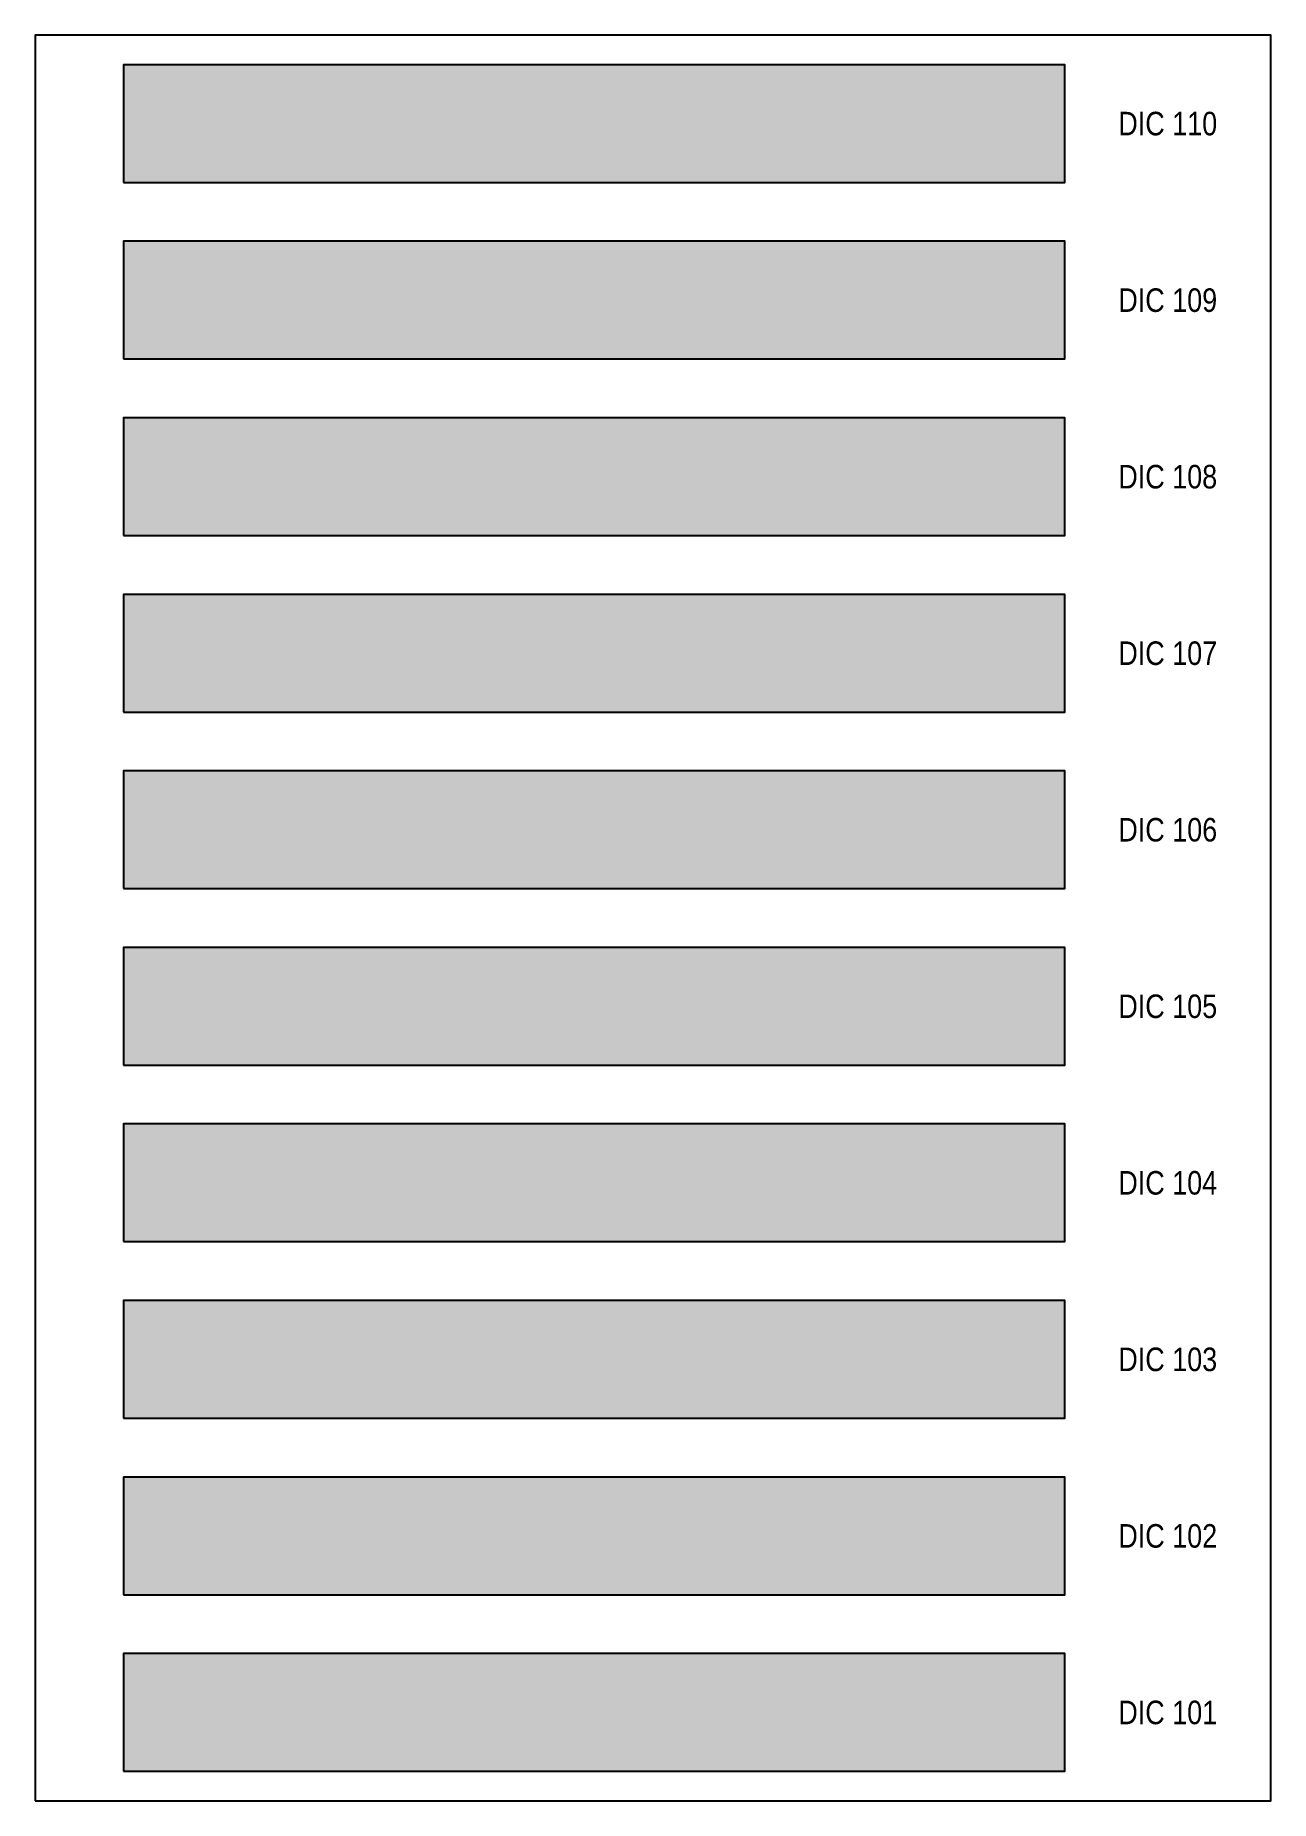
# Model space of a CAD drawing. Header units: millimetres. Extents: x -813692 to 807431, y 0 to 1813163.
# Drawn here: x 0 to 210, y 3000 to 3300 of the extents above; entities that cross this region are included whole.
import ezdxf
from ezdxf.enums import TextEntityAlignment as Align

# ---------------------------------------------------------------- set-up
doc = ezdxf.new("R2010")
doc.units = ezdxf.units.MM
doc.styles.get("Standard").update_dxf_attribs({"font": 'ARIALN.TTF'})

msp = doc.modelspace()

# ---------------------------------------------------------------- texts
at = {"layer": 'Defpoints', "color": 7, "ltscale": 100}
for s, p in [('DIC 110', (192.5, 3285)), ('DIC 110', (192.5, 3285)), ('DIC 109', (192.5, 3255)), ('DIC 109', (192.5, 3255)), ('DIC 108', (192.5, 3225)), ('DIC 108', (192.5, 3225)), ('DIC 107', (192.5, 3195)), ('DIC 107', (192.5, 3195)), ('DIC 106', (192.5, 3165)), ('DIC 106', (192.5, 3165)), ('DIC 105', (192.5, 3135)), ('DIC 105', (192.5, 3135)), ('DIC 104', (192.5, 3105)), ('DIC 104', (192.5, 3105)), ('DIC 103', (192.5, 3075)), ('DIC 103', (192.5, 3075)), ('DIC 102', (192.5, 3045)), ('DIC 102', (192.5, 3045)), ('DIC 101', (192.5, 3015)), ('DIC 101', (192.5, 3015))]:
    msp.add_text(s, height=4, dxfattribs=at).set_placement(p, align=Align.MIDDLE)

# ---------------------------------------------------------------- hatches: boundary and pattern name
at = {"layer": 'Defpoints', "ltscale": 100, "true_color": 0xd2359c}
msp.add_hatch(color=233, dxfattribs=at).paths.add_polyline_path([(15, 3275), (175, 3275), (175, 3295), (15, 3295)])
msp.add_hatch(color=233, dxfattribs=at).paths.add_polyline_path([(15, 3275), (175, 3275), (175, 3295), (15, 3295)])
at = {"layer": 'Defpoints', "ltscale": 100, "true_color": 0xd64ebe}
msp.add_hatch(color=223, dxfattribs=at).paths.add_polyline_path([(15, 3245), (175, 3245), (175, 3265), (15, 3265)])
msp.add_hatch(color=223, dxfattribs=at).paths.add_polyline_path([(15, 3245), (175, 3245), (175, 3265), (15, 3265)])
at = {"layer": 'Defpoints', "ltscale": 100, "true_color": 0xb43ba2}
msp.add_hatch(color=215, dxfattribs=at).paths.add_polyline_path([(15, 3215), (175, 3215), (175, 3235), (15, 3235)])
msp.add_hatch(color=215, dxfattribs=at).paths.add_polyline_path([(15, 3215), (175, 3215), (175, 3235), (15, 3235)])
at = {"layer": 'Defpoints', "ltscale": 100, "true_color": 0xc05ec4}
msp.add_hatch(color=213, dxfattribs=at).paths.add_polyline_path([(15, 3185), (175, 3185), (175, 3205), (15, 3205)])
msp.add_hatch(color=213, dxfattribs=at).paths.add_polyline_path([(15, 3185), (175, 3185), (175, 3205), (15, 3205)])
at = {"layer": 'Defpoints', "ltscale": 100, "true_color": 0xb074d6}
msp.add_hatch(color=203, dxfattribs=at).paths.add_polyline_path([(15, 3155), (175, 3155), (175, 3175), (15, 3175)])
msp.add_hatch(color=203, dxfattribs=at).paths.add_polyline_path([(15, 3155), (175, 3155), (175, 3175), (15, 3175)])
at = {"layer": 'Defpoints', "ltscale": 100, "true_color": 0x8f76d6}
msp.add_hatch(color=193, dxfattribs=at).paths.add_polyline_path([(15, 3125), (175, 3125), (175, 3145), (15, 3145)])
msp.add_hatch(color=193, dxfattribs=at).paths.add_polyline_path([(15, 3125), (175, 3125), (175, 3145), (15, 3145)])
at = {"layer": 'Defpoints', "ltscale": 100, "true_color": 0x878ddc}
msp.add_hatch(color=171, dxfattribs=at).paths.add_polyline_path([(15, 3095), (175, 3095), (175, 3115), (15, 3115)])
msp.add_hatch(color=171, dxfattribs=at).paths.add_polyline_path([(15, 3095), (175, 3095), (175, 3115), (15, 3115)])
at = {"layer": 'Defpoints', "ltscale": 100, "true_color": 0x7b92dc}
msp.add_hatch(color=153, dxfattribs=at).paths.add_polyline_path([(15, 3065), (175, 3065), (175, 3085), (15, 3085)])
msp.add_hatch(color=153, dxfattribs=at).paths.add_polyline_path([(15, 3065), (175, 3065), (175, 3085), (15, 3085)])
at = {"layer": 'Defpoints', "ltscale": 100, "true_color": 0x6b99dd}
msp.add_hatch(color=153, dxfattribs=at).paths.add_polyline_path([(15, 3035), (175, 3035), (175, 3055), (15, 3055)])
msp.add_hatch(color=153, dxfattribs=at).paths.add_polyline_path([(15, 3035), (175, 3035), (175, 3055), (15, 3055)])
at = {"layer": 'Defpoints', "ltscale": 100, "true_color": 0x5797dc}
msp.add_hatch(color=153, dxfattribs=at).paths.add_polyline_path([(15, 3005), (175, 3005), (175, 3025), (15, 3025)])
msp.add_hatch(color=153, dxfattribs=at).paths.add_polyline_path([(15, 3005), (175, 3005), (175, 3025), (15, 3025)])

# ---------------------------------------------------------------- linework, layer by layer
at = {"layer": 'Defpoints', "color": 7, "ltscale": 100}
msp.add_lwpolyline([(0, 3000), (210, 3000), (210, 3300), (0, 3300)], close=True, dxfattribs=at)
msp.add_lwpolyline([(0, 3000), (210, 3000), (210, 3300), (0, 3300)], close=True, dxfattribs=at)
at = {"layer": 'Defpoints', "color": 233, "ltscale": 100, "true_color": 0xd2359c}
msp.add_lwpolyline([(15, 3275), (175, 3275), (175, 3295), (15, 3295)], close=True, dxfattribs=at)
msp.add_lwpolyline([(15, 3275), (175, 3275), (175, 3295), (15, 3295)], close=True, dxfattribs=at)
at = {"layer": 'Defpoints', "color": 223, "ltscale": 100, "true_color": 0xd64ebe}
msp.add_lwpolyline([(15, 3245), (175, 3245), (175, 3265), (15, 3265)], close=True, dxfattribs=at)
msp.add_lwpolyline([(15, 3245), (175, 3245), (175, 3265), (15, 3265)], close=True, dxfattribs=at)
at = {"layer": 'Defpoints', "color": 215, "ltscale": 100, "true_color": 0xb43ba2}
msp.add_lwpolyline([(15, 3215), (175, 3215), (175, 3235), (15, 3235)], close=True, dxfattribs=at)
msp.add_lwpolyline([(15, 3215), (175, 3215), (175, 3235), (15, 3235)], close=True, dxfattribs=at)
at = {"layer": 'Defpoints', "color": 213, "ltscale": 100, "true_color": 0xc05ec4}
msp.add_lwpolyline([(15, 3185), (175, 3185), (175, 3205), (15, 3205)], close=True, dxfattribs=at)
msp.add_lwpolyline([(15, 3185), (175, 3185), (175, 3205), (15, 3205)], close=True, dxfattribs=at)
at = {"layer": 'Defpoints', "color": 203, "ltscale": 100, "true_color": 0xb074d6}
msp.add_lwpolyline([(15, 3155), (175, 3155), (175, 3175), (15, 3175)], close=True, dxfattribs=at)
msp.add_lwpolyline([(15, 3155), (175, 3155), (175, 3175), (15, 3175)], close=True, dxfattribs=at)
at = {"layer": 'Defpoints', "color": 193, "ltscale": 100, "true_color": 0x8f76d6}
msp.add_lwpolyline([(15, 3125), (175, 3125), (175, 3145), (15, 3145)], close=True, dxfattribs=at)
msp.add_lwpolyline([(15, 3125), (175, 3125), (175, 3145), (15, 3145)], close=True, dxfattribs=at)
at = {"layer": 'Defpoints', "color": 171, "ltscale": 100, "true_color": 0x878ddc}
msp.add_lwpolyline([(15, 3095), (175, 3095), (175, 3115), (15, 3115)], close=True, dxfattribs=at)
msp.add_lwpolyline([(15, 3095), (175, 3095), (175, 3115), (15, 3115)], close=True, dxfattribs=at)
at = {"layer": 'Defpoints', "color": 153, "ltscale": 100, "true_color": 0x7b92dc}
msp.add_lwpolyline([(15, 3065), (175, 3065), (175, 3085), (15, 3085)], close=True, dxfattribs=at)
msp.add_lwpolyline([(15, 3065), (175, 3065), (175, 3085), (15, 3085)], close=True, dxfattribs=at)
at = {"layer": 'Defpoints', "color": 153, "ltscale": 100, "true_color": 0x6b99dd}
msp.add_lwpolyline([(15, 3035), (175, 3035), (175, 3055), (15, 3055)], close=True, dxfattribs=at)
msp.add_lwpolyline([(15, 3035), (175, 3035), (175, 3055), (15, 3055)], close=True, dxfattribs=at)
at = {"layer": 'Defpoints', "color": 153, "ltscale": 100, "true_color": 0x5797dc}
msp.add_lwpolyline([(15, 3005), (175, 3005), (175, 3025), (15, 3025)], close=True, dxfattribs=at)
msp.add_lwpolyline([(15, 3005), (175, 3005), (175, 3025), (15, 3025)], close=True, dxfattribs=at)

msp.set_redraw_order([(e.dxf.handle, doc.entitydb.next_handle()) for e in msp.query("TEXT MTEXT ATTDEF DIMENSION ARC_DIMENSION")])  # texts and dimensions are drawn at this point

doc.saveas('drawing.dxf')
